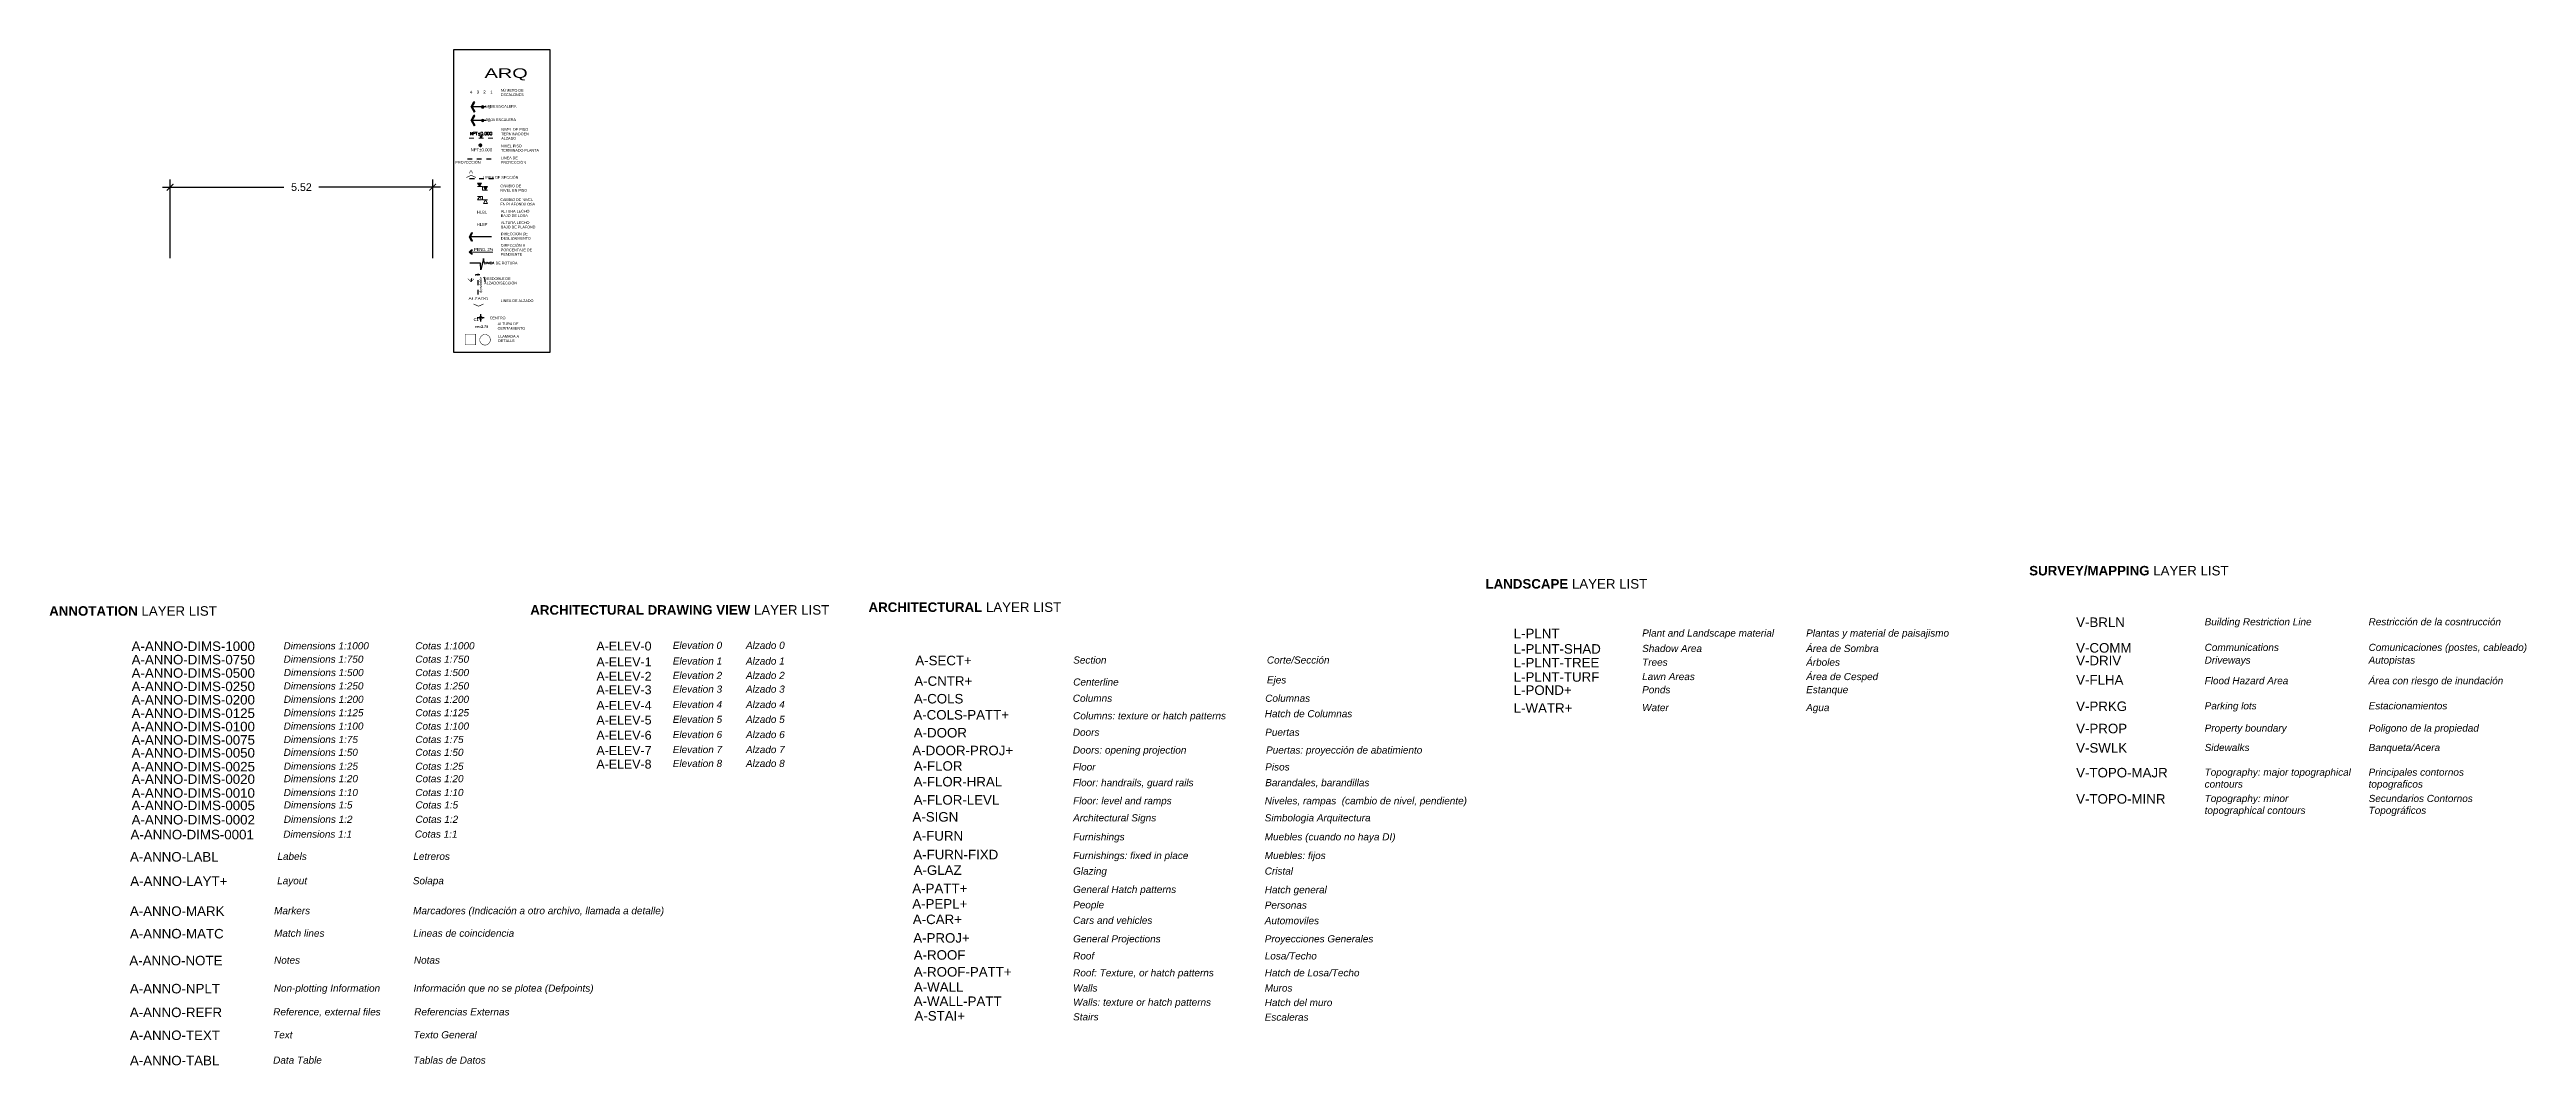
# Model space of a CAD drawing. Header units: metres. Extents: x 2618 to 2886, y 1654 to 1931.
# Drawn here: x 2834.4 to 2886.4, y 1714.7 to 1736.1 of the extents above; entities that cross this region are included whole.
import ezdxf
from ezdxf.enums import TextEntityAlignment as Align

# ---------------------------------------------------------------- set-up
doc = ezdxf.new("R2010")
doc.units = ezdxf.units.M
doc.header["$PDMODE"] = 35
for name, pattern in [('CENTER2', [28.575, 19.05, -3.175, 3.175, -3.175]), ('HIDDEN', [9.525, 6.35, -3.175]), ('HIDDEN2', [4.7625, 3.175, -1.5875])]:
    doc.linetypes.add(name, pattern=pattern)
for name, color, linetype in [('A-ANNO-DIMS-0001', 2, 'Continuous'), ('A-ANNO-DIMS-0002', 2, 'Continuous'), ('A-ANNO-DIMS-0005', 2, 'Continuous'), ('A-ANNO-DIMS-0010', 2, 'Continuous'), ('A-ANNO-DIMS-0020', 2, 'Continuous'), ('A-ANNO-DIMS-0025', 2, 'Continuous'), ('A-ANNO-DIMS-0050', 2, 'Continuous'), ('A-ANNO-DIMS-0075', 2, 'Continuous'), ('A-ANNO-DIMS-0100', 2, 'Continuous'), ('A-ANNO-DIMS-0125', 2, 'Continuous'), ('A-ANNO-DIMS-0200', 2, 'Continuous'), ('A-ANNO-DIMS-0250', 2, 'Continuous'), ('A-ANNO-DIMS-0500', 2, 'Continuous'), ('A-ANNO-DIMS-0750', 2, 'Continuous'), ('A-ANNO-DIMS-1000', 2, 'Continuous'), ('A-ANNO-LABL', 3, 'Continuous'), ('A-ANNO-LAYT+', 3, 'Continuous'), ('A-ANNO-MARK', 30, 'HIDDEN'), ('A-ANNO-MATC', 8, 'HIDDEN'), ('A-ANNO-REFR', 9, 'Continuous'), ('A-ANNO-TABL', 3, 'Continuous'), ('A-ANNO-TEXT', 3, 'Continuous'), ('A-CAR+', 8, 'Continuous'), ('A-CNTR+', 1, 'HIDDEN'), ('A-COLS', 6, 'Continuous'), ('A-COLS-PATT+', 8, 'Continuous'), ('A-DOOR', 1, 'Continuous'), ('A-DOOR-PROJ+', 1, 'HIDDEN'), ('A-ELEV0', 7, 'Continuous'), ('A-ELEV1', 6, 'Continuous'), ('A-ELEV2', 4, 'Continuous'), ('A-ELEV3', 2, 'Continuous'), ('A-ELEV4', 3, 'Continuous'), ('A-ELEV5', 5, 'Continuous'), ('A-ELEV6', 1, 'Continuous'), ('A-ELEV7', 8, 'Continuous'), ('A-ELEV8', 9, 'Continuous'), ('A-FLOR-HRAL', 1, 'Continuous'), ('A-FURN', 1, 'Continuous'), ('A-FURN-FIXD', 8, 'Continuous'), ('A-GLAZ', 150, 'Continuous'), ('A-PATT+', 8, 'Continuous'), ('A-PEPL+', 8, 'Continuous'), ('A-PROJ+', 1, 'HIDDEN'), ('A-ROOF', 6, 'Continuous'), ('A-ROOF-PATT+', 8, 'Continuous'), ('A-SECT+', 3, 'Continuous'), ('A-SIGN', 3, 'Continuous'), ('A-STAI', 5, 'Continuous'), ('A-WALL', 6, 'Continuous'), ('A-WALL-PATT', 8, 'Continuous'), ('L-PLNT', 66, 'Continuous'), ('L-PLNT-SHAD', 68, 'Continuous'), ('L-PLNT-TREE', 66, 'Continuous'), ('L-PLNT-TURF', 66, 'Continuous'), ('L-POND+', 134, 'Continuous'), ('V-BRLN', 1, 'Continuous'), ('V-COMM', 8, 'Continuous'), ('V-DRIV', 8, 'Continuous'), ('V-FLHA', 1, 'Continuous'), ('V-PRKG', 8, 'Continuous'), ('V-PROP', 219, 'Continuous'), ('V-SWLK', 5, 'Continuous'), ('V-TOPO-MAJR', 30, 'Continuous'), ('V-TOPO-MINR', 251, 'Continuous')]:
    doc.layers.add(name, color=color, linetype=linetype)
for name, color, linetype, lineweight in [('A-ANNO-NOTE', 3, 'Continuous', 0), ('A-FLOR', 192, 'Continuous', 13), ('A-FLOR-LEVL', 51, 'Continuous', 9)]:
    doc.layers.add(name, color=color, linetype=linetype, lineweight=lineweight)
doc.layers.add('A-ANNO-NPLT', color=7, linetype='Continuous', lineweight=0, plot=False)
doc.layers.add('L-WATR+', color=7, linetype='Continuous', true_color=0xadd7d7)
doc.styles.add('ACABADOS', font='arial.ttf')
doc.styles.add('Arial', font='arial.ttf', dxfattribs={"height": 0.24})
doc.styles.add('BOLD', font='bold.shx', dxfattribs={"width": 1.5})
doc.styles.add('R', font='romans.shx')
doc.styles.add('RomanS', font='romans.shx')
doc.styles.add('SANSERIF', font='sanss___.ttf', dxfattribs={"width": 1.5, "height": 0.1})
doc.dimstyles.new('100', dxfattribs={"dimtxt": 0.16, "dimasz": 0.14, "dimexe": 0.16, "dimexo": 0.01, "dimgap": 0.16, "dimtad": 0, "dimtih": 1, "dimtoh": 1, "dimzin": 1, "dimdsep": 46, "dimtxsty": 'ACABADOS', "dimblk": 'ARCHTICK', "dimcen": 0.16, "dimdle": 0.16, "dimclrd": 1, "dimclre": 8, "dimclrt": 2, "dimadec": 1, "dimazin": 0, "dimtp": 1.2, "dimtm": 0.6, "dimtfac": 1, "dimtix": 1, "dimtmove": 2, "dimatfit": 3, "dimldrblk": 'ARCHTICK', "dimfxl": 1, "dimtolj": 1, "dimtzin": 1, "dimarcsym": 0})

msp = doc.modelspace()

# ---------------------------------------------------------------- texts
at = {"attachment_point": 2, "style": 'SANSERIF'}
for s, insert, char_height, width in [('ARQ', (2843.963, 1735.673), 0.2, 0.92525), ('{\\fSansSerif|b1|i0|c2|p2;\\W1;SURVEY/MAPPING\\fSansSerif|b0|i0|c2|p2; LAYER LIST}', (2878.077, 1725.217), 0.2, 4.11335), ('{\\fSansSerif|b1|i0|c2|p2;\\W1;LANDSCAPE\\fSansSerif|b0|i0|c2|p2; LAYER LIST}', (2866.252, 1724.94), 0.2, 4.11335), ('{\\fSansSerif|b1|i0|c2|p2;\\W1;ANNOTATION\\fSansSerif|b0|i0|c2|p2; LAYER LIST}', (2836.119, 1724.37), 0.2, 5.25423), ('{\\fSansSerif|b1|i0|c2|p2;\\W1;ARCHITECTURAL DRAWING VIEW\\fSansSerif|b0|i0|c2|p2; LAYER LIST}', (2847.613, 1724.392), 0.2, 7.133), ('{\\fSansSerif|b1|i0|c2|p2;\\W1;ARCHITECTURAL\\fSansSerif|b0|i0|c2|p2; LAYER LIST}', (2853.607, 1724.45), 0.2, 4.11335), ('\\pxql;{\\fArial|b0|i1|c0|p34;\\W1;Building Restriction Line}', (2880.866, 1724.118), 0.15, 2.39229), ('\\pxql;{\\fArial|b0|i1|c0|p34;\\W1;Restricción de la cosntrucción}', (2884.705, 1724.118), 0.15, 3.17768), ('{\\fArial|b0|i1|c0|p34;\\W1;Dimensions 1:1000}', (2840.181, 1723.613), 0.15, 2.59967), ('{\\fArial|b0|i1|c0|p34;\\W1;Cotas 1:1000}', (2842.676, 1723.613), 0.15, 1.26632), ('{\\fArial|b0|i1|c0|p34;\\W1;Elevation 0}', (2847.985, 1723.623), 0.15, 1.20552), ('{\\fArial|b0|i1|c0|p34;\\W1;Alzado 0}', (2849.412, 1723.623), 0.15, 1.02189), ('\\pxql;{\\fArial|b0|i1|c0|p34;\\W1;Shadow Area}', (2869.041, 1723.558), 0.15, 2.39229), ('\\pxql;{\\fArial|b0|i1|c0|p34;\\W1;Plant and Landscape material}', (2869.44, 1723.881), 0.15, 3.18864), ('\\pxql;{\\fArial|b0|i1|c0|p34;\\W1;Área de Sombra}', (2872.518, 1723.558), 0.15, 2.45141), ('\\pxql;{\\fArial|b0|i1|c0|p34;\\W1;Plantas y material de paisajismo}', (2873.312, 1723.881), 0.15, 4.03919), ('\\pxql;{\\fArial|b0|i1|c0|p34;\\W1;Communications}', (2880.866, 1723.58), 0.15, 2.39229), ('\\pxql;{\\fArial|b0|i1|c0|p34;\\W1;Comunicaciones (postes, cableado)}', (2884.818, 1723.58), 0.15, 3.40295), ('{\\fArial|b0|i1|c0|p34;\\W1;Dimensions 1:750}', (2840.124, 1723.332), 0.15, 2.59967), ('{\\fArial|b0|i1|c0|p34;\\W1;Dimensions 1:500}', (2840.128, 1723.051), 0.15, 2.59967), ('{\\fArial|b0|i1|c0|p34;\\W1;Cotas 1:500}', (2842.618, 1723.051), 0.15, 1.16383), ('{\\fArial|b0|i1|c0|p34;\\W1;Cotas 1:750}', (2842.619, 1723.332), 0.15, 1.20382), ('{\\fArial|b0|i1|c0|p34;\\W1;Elevation 1}', (2847.985, 1723.293), 0.15, 1.20552), ('{\\fArial|b0|i1|c0|p34;\\W1;Alzado 1}', (2849.412, 1723.293), 0.15, 1.02189), ('\\pxql;{\\fArial|b0|i1|c0|p34;\\W1;Section}', (2857.081, 1723.314), 0.15, 2.39229), ('\\pxql;{\\fArial|b0|i1|c0|p34;\\W1;Corte/Sección}', (2861.182, 1723.314), 0.15, 2.45141), ('\\pxql;{\\fArial|b0|i1|c0|p34;\\W1;Trees}', (2869.041, 1723.268), 0.15, 2.39229), ('\\pxql;{\\fArial|b0|i1|c0|p34;\\W1;Árboles}', (2872.518, 1723.268), 0.15, 2.45141), ('\\pxql;{\\fArial|b0|i1|c0|p34;\\W1;Driveways}', (2880.866, 1723.313), 0.15, 2.39229), ('\\pxql;{\\fArial|b0|i1|c0|p34;\\W1;Autopistas}', (2884.342, 1723.313), 0.15, 2.45141), ('{\\fArial|b0|i1|c0|p34;\\W1;Dimensions 1:250}', (2840.125, 1722.77), 0.15, 2.59967), ('{\\fArial|b0|i1|c0|p34;\\W1;Dimensions 1:200}', (2840.127, 1722.488), 0.15, 2.59967), ('{\\fArial|b0|i1|c0|p34;\\W1;Cotas 1:250}', (2842.619, 1722.77), 0.15, 1.17716), ('{\\fArial|b0|i1|c0|p34;\\W1;Elevation 2}', (2847.985, 1722.991), 0.15, 1.20552), ('{\\fArial|b0|i1|c0|p34;\\W1;Elevation 3}', (2847.985, 1722.703), 0.15, 1.20552), ('{\\fArial|b0|i1|c0|p34;\\W1;Alzado 2}', (2849.412, 1722.991), 0.15, 1.02189), ('{\\fArial|b0|i1|c0|p34;\\W1;Alzado 3}', (2849.412, 1722.703), 0.15, 1.02189), ('\\pxql;{\\fArial|b0|i1|c0|p34;\\W1;Columns}', (2857.496, 1722.511), 0.15, 3.23987), ('\\pxql;{\\fArial|b0|i1|c0|p34;\\W1;Centerline}', (2856.524, 1722.852), 0.15, 1.27927), ('\\pxql;{\\fArial|b0|i1|c0|p34;\\W1;Columnas}', (2861.503, 1722.511), 0.15, 3.16412), ('\\pxql;{\\fArial|b0|i1|c0|p34;\\W1;Ejes}', (2860.952, 1722.896), 0.15, 1.99262), ('\\pxql;{\\fArial|b0|i1|c0|p34;\\W1;Lawn Areas}', (2869.041, 1722.967), 0.15, 2.39229), ('\\pxql;{\\fArial|b0|i1|c0|p34;\\W1;Ponds}', (2869.041, 1722.691), 0.15, 2.39229), ('\\pxql;{\\fArial|b0|i1|c0|p34;\\W1;Área de Cesped}', (2872.518, 1722.967), 0.15, 2.45141), ('\\pxql;{\\fArial|b0|i1|c0|p34;\\W1;Estanque}', (2872.518, 1722.691), 0.15, 2.45141), ('\\pxql;{\\fArial|b0|i1|c0|p34;\\W1;Flood Hazard Area}', (2880.866, 1722.88), 0.15, 2.39229), ('\\pxql;{\\fArial|b0|i1|c0|p34;\\W1;Área con riesgo de inundación}', (2884.818, 1722.88), 0.15, 3.40295), ('{\\fArial|b0|i1|c0|p34;\\W1;Dimensions 1:125}', (2840.126, 1722.207), 0.15, 2.59967), ('{\\fArial|b0|i1|c0|p34;\\W1;Cotas 1:200}', (2842.618, 1722.488), 0.15, 1.19049), ('{\\fArial|b0|i1|c0|p34;\\W1;Cotas 1:125}', (2842.618, 1722.207), 0.15, 1.17716), ('{\\fArial|b0|i1|c0|p34;\\W1;Elevation 4}', (2847.985, 1722.379), 0.15, 1.20552), ('{\\fArial|b0|i1|c0|p34;\\W1;Elevation 5}', (2847.985, 1722.068), 0.15, 1.20552), ('{\\fArial|b0|i1|c0|p34;\\W1;Alzado 4}', (2849.412, 1722.379), 0.15, 1.02189), ('{\\fArial|b0|i1|c0|p34;\\W1;Alzado 5}', (2849.412, 1722.068), 0.15, 1.02189), ('\\pxql;{\\fArial|b0|i1|c0|p34;\\W1;Columns: texture or hatch patterns}', (2858.07, 1722.143), 0.15, 4.37498), ('\\pxql;{\\fArial|b0|i1|c0|p34;\\W1;Hatch de Columnas}', (2862.228, 1722.187), 0.15, 4.63391), ('\\pxql;{\\fArial|b0|i1|c0|p34;\\W1;Water}', (2869.041, 1722.315), 0.15, 2.39229), ('\\pxql;{\\fArial|b0|i1|c0|p34;\\W1;Agua}', (2872.518, 1722.315), 0.15, 2.45141), ('\\pxql;{\\fArial|b0|i1|c0|p34;\\W1;Parking lots}', (2881.22, 1722.352), 0.15, 3.10101), ('\\pxql;{\\fArial|b0|i1|c0|p34;\\W1;Estacionamientos}', (2884.587, 1722.352), 0.15, 2.94027), ('{\\fArial|b0|i1|c0|p34;\\W1;Dimensions 1:100}', (2840.125, 1721.926), 0.15, 2.59967), ('{\\fArial|b0|i1|c0|p34;\\W1;Dimensions 1:75}', (2840.068, 1721.645), 0.15, 2.59967), ('{\\fArial|b0|i1|c0|p34;\\W1;Cotas 1:100}', (2842.618, 1721.926), 0.15, 1.17716), ('{\\fArial|b0|i1|c0|p34;\\W1;Cotas 1:75}', (2842.561, 1721.645), 0.15, 1.07051), ('{\\fArial|b0|i1|c0|p34;\\W1;Elevation 6}', (2847.985, 1721.748), 0.15, 1.20552), ('{\\fArial|b0|i1|c0|p34;\\W1;Alzado 6}', (2849.412, 1721.748), 0.15, 1.02189), ('\\pxql;{\\fArial|b0|i1|c0|p34;\\W1;Doors}', (2857.496, 1721.796), 0.15, 3.23987), ('\\pxql;{\\fArial|b0|i1|c0|p34;\\W1;Puertas}', (2861.503, 1721.796), 0.15, 3.16412), ('\\pxql;{\\fArial|b0|i1|c0|p34;\\W1;Property boundary}', (2880.866, 1721.884), 0.15, 2.39229), ('\\pxql;{\\fArial|b0|i1|c0|p34;\\W1;Sidewalks}', (2881.22, 1721.476), 0.15, 3.10101), ('\\pxql;{\\fArial|b0|i1|c0|p34;\\W1;Poligono de la propiedad}', (2884.745, 1721.884), 0.15, 3.2565), ('\\pxql;{\\fArial|b0|i1|c0|p34;\\W1;Banqueta/Acera}', (2884.587, 1721.476), 0.15, 2.94027), ('{\\fArial|b0|i1|c0|p34;\\W1;Dimensions 1:50}', (2840.066, 1721.374), 0.15, 2.59967), ('{\\fArial|b0|i1|c0|p34;\\W1;Dimensions 1:25}', (2840.069, 1721.082), 0.15, 2.59967), ('{\\fArial|b0|i1|c0|p34;\\W1;Cotas 1:50}', (2842.56, 1721.374), 0.15, 1.0705), ('{\\fArial|b0|i1|c0|p34;\\W1;Cotas 1:25}', (2842.562, 1721.082), 0.15, 1.05717), ('{\\fArial|b0|i1|c0|p34;\\W1;Elevation 7}', (2847.985, 1721.433), 0.15, 1.20552), ('{\\fArial|b0|i1|c0|p34;\\W1;Elevation 8}', (2847.985, 1721.141), 0.15, 1.20552), ('{\\fArial|b0|i1|c0|p34;\\W1;Alzado 7}', (2849.412, 1721.433), 0.15, 1.02189), ('{\\fArial|b0|i1|c0|p34;\\W1;Alzado 8}', (2849.412, 1721.141), 0.15, 1.02189), ('\\pxql;{\\fArial|b0|i1|c0|p34;\\W1;Doors: opening projection}', (2857.496, 1721.423), 0.15, 3.23987), ('\\pxql;{\\fArial|b0|i1|c0|p34;\\W1;Floor}', (2857.496, 1721.068), 0.15, 3.23987), ('\\pxql;{\\fArial|b0|i1|c0|p34;\\W1;Pisos}', (2861.503, 1721.068), 0.15, 3.16412), ('\\pxql;{\\fArial|b0|i1|c0|p34;\\W1;Puertas: proyección de abatimiento}', (2861.675, 1721.423), 0.15, 3.47289), ('\\pxql;{\\fArial|b0|i1|c0|p34;\\W1;Topography: major topographical contours}', (2881.225, 1720.957), 0.15, 3.11134), ('\\pxql;{\\fArial|b0|i1|c0|p34;\\W1;Principales contornos topograficos}', (2884.342, 1720.957), 0.15, 2.45141), ('{\\fArial|b0|i1|c0|p34;\\W1;Dimensions 1:10}', (2840.067, 1720.53), 0.15, 2.59967), ('{\\fArial|b0|i1|c0|p34;\\W1;Dimensions 1:20}', (2840.068, 1720.821), 0.15, 2.59967), ('{\\fArial|b0|i1|c0|p34;\\W1;Cotas 1:10}', (2842.56, 1720.53), 0.15, 1.04384), ('{\\fArial|b0|i1|c0|p34;\\W1;Cotas 1:20}', (2842.561, 1720.821), 0.15, 1.05717), ('\\pxql;{\\fArial|b0|i1|c0|p34;\\W1;Floor: handrails, guard rails}', (2857.496, 1720.737), 0.15, 3.23987), ('\\pxql;{\\fArial|b0|i1|c0|p34;\\W1;Barandales, barandillas}', (2861.503, 1720.737), 0.15, 3.16412), ('\\pxql;{\\fArial|b0|i1|c0|p34;\\W1;Topography: minor topographical contours}', (2881.183, 1720.405), 0.15, 3.02582), ('\\pxql;{\\fArial|b0|i1|c0|p34;\\W1;Secundarios Contornos Topográficos}', (2884.745, 1720.405), 0.15, 3.2565), ('{\\fArial|b0|i1|c0|p34;\\W1;Dimensions 1:5}', (2840.011, 1720.269), 0.15, 2.59967), ('{\\fArial|b0|i1|c0|p34;\\W1;Dimensions 1:2}', (2840.011, 1719.967), 0.15, 2.59967), ('{\\fArial|b0|i1|c0|p34;\\W1;Cotas 1:5}', (2842.506, 1720.269), 0.15, 0.93719), ('{\\fArial|b0|i1|c0|p34;\\W1;Cotas 1:2}', (2842.506, 1719.967), 0.15, 0.93719), ('\\pxql;{\\fArial|b0|i1|c0|p34;\\W1;Architectural Signs}', (2858.07, 1719.998), 0.15, 4.37498), ('\\pxql;{\\fArial|b0|i1|c0|p34;\\W1;Floor: level and ramps}', (2858.07, 1720.356), 0.15, 4.37498), ('\\pxql;{\\fArial|b0|i1|c0|p34;\\W1;Niveles, rampas  (cambio de nivel, pendiente)}', (2862.228, 1720.356), 0.15, 4.63391), ('\\pxql;{\\fArial|b0|i1|c0|p34;\\W1;Simbologia Arquitectura}', (2862.228, 1719.998), 0.15, 4.63391), ('{\\fArial|b0|i1|c0|p34;\\W1;Dimensions 1:1}', (2840.001, 1719.656), 0.15, 2.59967), ('{\\fArial|b0|i1|c0|p34;\\W1;Cotas 1:1}', (2842.492, 1719.656), 0.15, 0.93719), ('\\pxql;{\\fArial|b0|i1|c0|p34;\\W1;Furnishings}', (2858.07, 1719.599), 0.15, 4.37498), ('\\pxql;{\\fArial|b0|i1|c0|p34;\\W1;Muebles (cuando no haya DI)}', (2862.228, 1719.599), 0.15, 4.63391), ('{\\fArial|b0|i1|c0|p34;\\W1;Labels}', (2839.464, 1719.188), 0.15, 0.86939), ('{\\fArial|b0|i1|c0|p34;\\W1;Letreros}', (2842.397, 1719.188), 0.15, 0.87886), ('\\pxql;{\\fArial|b0|i1|c0|p34;\\W1;Furnishings: fixed in place}', (2858.07, 1719.206), 0.15, 4.37498), ('\\pxql;{\\fArial|b0|i1|c0|p34;\\W1;Glazing}', (2858.07, 1718.879), 0.15, 4.37498), ('\\pxql;{\\fArial|b0|i1|c0|p34;\\W1;Muebles: fijos}', (2862.228, 1719.206), 0.15, 4.63391), ('\\pxql;{\\fArial|b0|i1|c0|p34;\\W1;Cristal}', (2862.228, 1718.879), 0.15, 4.63391), ('{\\fArial|b0|i1|c0|p34;\\W1;Layout}', (2839.464, 1718.676), 0.15, 0.86939), ('{\\fArial|b0|i1|c0|p34;\\W1;Solapa}', (2842.328, 1718.676), 0.15, 0.87886), ('\\pxql;{\\fArial|b0|i1|c0|p34;\\W1;General Hatch patterns}', (2858.07, 1718.493), 0.15, 4.37498), ('\\pxql;{\\fArial|b0|i1|c0|p34;\\W1;Hatch general}', (2862.228, 1718.486), 0.15, 4.63391), ('{\\fArial|b0|i1|c0|p34;\\W1;Markers}', (2839.464, 1718.047), 0.15, 0.86939), ('{\\fArial|b0|i1|c0|p34;\\W1;Marcadores (Indicación a otro archivo, llamada a detalle)}', (2844.646, 1718.047), 0.15, 5.29259), ('\\pxql;{\\fArial|b0|i1|c0|p34;\\W1;People}', (2858.07, 1718.17), 0.15, 4.37498), ('\\pxql;{\\fArial|b0|i1|c0|p34;\\W1;Cars and vehicles}', (2858.07, 1717.844), 0.15, 4.37498), ('\\pxql;{\\fArial|b0|i1|c0|p34;\\W1;Automoviles}', (2862.228, 1717.837), 0.15, 4.63391), ('\\pxql;{\\fArial|b0|i1|c0|p34;\\W1;Personas}', (2862.228, 1718.163), 0.15, 4.63391), ('{\\fArial|b0|i1|c0|p34;\\W1;Match lines}', (2839.614, 1717.573), 0.15, 1.07275), ('{\\fArial|b0|i1|c0|p34;\\W1;Lineas de coincidencia}', (2843.072, 1717.573), 0.15, 2.23507), ('\\pxql;{\\fArial|b0|i1|c0|p34;\\W1;General Projections}', (2858.07, 1717.455), 0.15, 4.37498), ('\\pxql;{\\fArial|b0|i1|c0|p34;\\W1;Proyecciones Generales}', (2862.228, 1717.455), 0.15, 4.63391), ('{\\fArial|b0|i1|c0|p34;\\W1;Notes}', (2839.358, 1717.007), 0.15, 0.58978), ('{\\fArial|b0|i1|c0|p34;\\W1;Notas}', (2842.298, 1717.007), 0.15, 0.5556), ('\\pxql;{\\fArial|b0|i1|c0|p34;\\W1;Roof}', (2858.07, 1717.096), 0.15, 4.37498), ('\\pxql;{\\fArial|b0|i1|c0|p34;\\W1;Losa/Techo}', (2862.228, 1717.096), 0.15, 4.63391), ('{\\fArial|b0|i1|c0|p34;\\W1;Non-plotting Information}', (2840.196, 1716.418), 0.15, 2.40347), ('{\\fArial|b0|i1|c0|p34;\\W1;Información que no se plotea (Defpoints)}', (2843.909, 1716.418), 0.15, 4.3711), ('\\pxql;{\\fArial|b0|i1|c0|p34;\\W1;Roof: Texture, or hatch patterns}', (2858.07, 1716.741), 0.15, 4.37498), ('\\pxql;{\\fArial|b0|i1|c0|p34;\\W1;Walls}', (2858.07, 1716.422), 0.15, 4.37498), ('\\pxql;{\\fArial|b0|i1|c0|p34;\\W1;Hatch de Losa/Techo}', (2862.228, 1716.741), 0.15, 4.63391), ('\\pxql;{\\fArial|b0|i1|c0|p34;\\W1;Muros}', (2862.228, 1716.422), 0.15, 4.63391), ('{\\fArial|b0|i1|c0|p34;\\W1;Reference, external files}', (2840.196, 1715.92), 0.15, 2.40347), ('\\pxql;{\\fArial|b0|i1|c0|p34;\\W1;Referencias Externas}', (2843.414, 1715.92), 0.15, 2.76626), ('\\pxql;{\\fArial|b0|i1|c0|p34;\\W1;Stairs}', (2858.07, 1715.816), 0.15, 4.37498), ('\\pxql;{\\fArial|b0|i1|c0|p34;\\W1;Walls: texture or hatch patterns}', (2858.07, 1716.123), 0.15, 4.37498), ('\\pxql;{\\fArial|b0|i1|c0|p34;\\W1;Hatch del muro}', (2862.228, 1716.116), 0.15, 4.63391), ('\\pxql;{\\fArial|b0|i1|c0|p34;\\W1;Escaleras}', (2862.228, 1715.809), 0.15, 4.63391), ('{\\fArial|b0|i1|c0|p34;\\W1;Text}', (2839.268, 1715.438), 0.15, 0.58978), ('{\\fArial|b0|i1|c0|p34;\\W1;Texto General}', (2842.681, 1715.438), 0.15, 1.41523), ('{\\fArial|b0|i1|c0|p34;\\W1;Data Table}', (2839.577, 1714.906), 0.15, 1.0246), ('{\\fArial|b0|i1|c0|p34;\\W1;Tablas de Datos}', (2842.772, 1714.906), 0.15, 1.60512)]:
    msp.add_mtext(s, dxfattribs=dict(at, insert=insert, char_height=char_height, width=width))
at = {"linetype": 'ByBlock', "char_height": 0.056, "attachment_point": 5, "style": 'Arial'}
for s, insert, width in [('\\pxql;NÚMERO DE ESCALONES', (2844.201, 1735.166), 0.69833), ('\\pxql;NIVEL PISO TERMINADO PLANTA', (2844.257, 1733.996), 0.80093), ('\\pxql;NIVEL DE PISO TERMINADOEN ALZADO', (2844.228, 1734.295), 0.735), ('\\pxql;LINEA DE PROYECCIÓN', (2844.051, 1733.744), 0.39677), ('\\pxql;CAMBIO DE NIVEL EN PISO', (2844.134, 1733.156), 0.58598), ('\\pxql;CAMBIO DE NIVEL EN PLAFOND/LOSA', (2844.241, 1732.866), 0.80128), ('\\pxql;ALTURA LECHO BAJO DE LOSA', (2844.23, 1732.625), 0.75566), ('\\pxql;ALTURA LECHO BAJO DE PLAFOND', (2844.237, 1732.385), 0.76868), ('\\pxql;DIRECCIÓN DE DESLIZAMIENTO', (2844.165, 1732.148), 0.62566), ('\\pxql;DIRECCIÓN Y PORCENTAJE DE PENDIENTE', (2844.181, 1731.858), 0.65826), ('\\pxql;ALTURA DE CERRAMIENTO', (2844.099, 1730.258), 0.63065), ('\\pxql;LINEA DE ALZADO', (2844.194, 1730.789), 0.69716), ('\\pxql;LLAMADA A DETALLE', (2844.139, 1729.995), 0.68723)]:
    msp.add_mtext(s, dxfattribs=dict(at, insert=insert, width=width))
for s, insert in [('\\pxql;SUBE ESCALERA', (2843.852, 1734.877)), ('\\pxql;BAJA ESCALERA', (2843.852, 1734.593)), ('\\pxql;LINEA DE SECCIÓN', (2843.852, 1733.38)), ('\\pxql;LINEA DE ROTURA', (2843.847, 1731.581)), ('\\pxql;DESDOBLE DE ^JALZADO/SECCIÓN', (2843.847, 1731.207)), ('\\pxql;CENTRO', (2843.784, 1730.428))]:
    msp.add_mtext(s, dxfattribs=dict(at, insert=insert))
at = {"layer": 'A-ANNO-DIMS-0001', "insert": (2837.363, 1719.671), "char_height": 0.2, "width": 2.57616, "attachment_point": 2, "style": 'SANSERIF'}
msp.add_mtext('{\\fArial|b0|i0|c0|p34;\\W1;A\\fSansSerif|b0|i0|c2|p2;-ANNO-DIMS-0001}', dxfattribs=at)
at = {"layer": 'A-ANNO-DIMS-0002', "insert": (2837.386, 1719.983), "char_height": 0.2, "width": 2.57616, "attachment_point": 2, "style": 'SANSERIF'}
msp.add_mtext('{\\fArial|b0|i0|c0|p34;\\W1;A\\fSansSerif|b0|i0|c2|p2;-ANNO-DIMS-0002}', dxfattribs=at)
at = {"layer": 'A-ANNO-DIMS-0005', "insert": (2837.386, 1720.284), "char_height": 0.2, "width": 2.57616, "attachment_point": 2, "style": 'SANSERIF'}
msp.add_mtext('{\\fArial|b0|i0|c0|p34;\\W1;A\\fSansSerif|b0|i0|c2|p2;-ANNO-DIMS-0005}', dxfattribs=at)
at = {"layer": 'A-ANNO-DIMS-0010', "insert": (2837.386, 1720.545), "char_height": 0.2, "width": 2.57616, "attachment_point": 2, "style": 'SANSERIF'}
msp.add_mtext('{\\fArial|b0|i0|c0|p34;\\W1;A\\fSansSerif|b0|i0|c2|p2;-ANNO-DIMS-0010}', dxfattribs=at)
at = {"layer": 'A-ANNO-DIMS-0020', "insert": (2837.386, 1720.836), "char_height": 0.2, "width": 2.57616, "attachment_point": 2, "style": 'SANSERIF'}
msp.add_mtext('{\\fArial|b0|i0|c0|p34;\\W1;A\\fSansSerif|b0|i0|c2|p2;-ANNO-DIMS-0020}', dxfattribs=at)
at = {"layer": 'A-ANNO-DIMS-0025', "insert": (2837.386, 1721.098), "char_height": 0.2, "width": 2.57616, "attachment_point": 2, "style": 'SANSERIF'}
msp.add_mtext('{\\fArial|b0|i0|c0|p34;\\W1;A\\fSansSerif|b0|i0|c2|p2;-ANNO-DIMS-0025}', dxfattribs=at)
at = {"layer": 'A-ANNO-DIMS-0050', "insert": (2837.386, 1721.389), "char_height": 0.2, "width": 2.57616, "attachment_point": 2, "style": 'SANSERIF'}
msp.add_mtext('{\\fArial|b0|i0|c0|p34;\\W1;A\\fSansSerif|b0|i0|c2|p2;-ANNO-DIMS-0050}', dxfattribs=at)
at = {"layer": 'A-ANNO-DIMS-0075', "insert": (2837.386, 1721.66), "char_height": 0.2, "width": 2.57616, "attachment_point": 2, "style": 'SANSERIF'}
msp.add_mtext('{\\fArial|b0|i0|c0|p34;\\W1;A\\fSansSerif|b0|i0|c2|p2;-ANNO-DIMS-0075}', dxfattribs=at)
at = {"layer": 'A-ANNO-DIMS-0100', "insert": (2837.386, 1721.941), "char_height": 0.2, "width": 2.57616, "attachment_point": 2, "style": 'SANSERIF'}
msp.add_mtext('{\\fArial|b0|i0|c0|p34;\\W1;A\\fSansSerif|b0|i0|c2|p2;-ANNO-DIMS-0100}', dxfattribs=at)
at = {"layer": 'A-ANNO-DIMS-0125', "insert": (2837.386, 1722.222), "char_height": 0.2, "width": 2.57616, "attachment_point": 2, "style": 'SANSERIF'}
msp.add_mtext('{\\fArial|b0|i0|c0|p34;\\W1;A\\fSansSerif|b0|i0|c2|p2;-ANNO-DIMS-0125}', dxfattribs=at)
at = {"layer": 'A-ANNO-DIMS-0200', "insert": (2837.386, 1722.504), "char_height": 0.2, "width": 2.57616, "attachment_point": 2, "style": 'SANSERIF'}
msp.add_mtext('{\\fArial|b0|i0|c0|p34;\\W1;A\\fSansSerif|b0|i0|c2|p2;-ANNO-DIMS-0200}', dxfattribs=at)
at = {"layer": 'A-ANNO-DIMS-0250', "insert": (2837.386, 1722.785), "char_height": 0.2, "width": 2.57616, "attachment_point": 2, "style": 'SANSERIF'}
msp.add_mtext('{\\fArial|b0|i0|c0|p34;\\W1;A\\fSansSerif|b0|i0|c2|p2;-ANNO-DIMS-0250}', dxfattribs=at)
at = {"layer": 'A-ANNO-DIMS-0500', "insert": (2837.386, 1723.066), "char_height": 0.2, "width": 2.57616, "attachment_point": 2, "style": 'SANSERIF'}
msp.add_mtext('{\\fArial|b0|i0|c0|p34;\\W1;A\\fSansSerif|b0|i0|c2|p2;-ANNO-DIMS-0500}', dxfattribs=at)
at = {"layer": 'A-ANNO-DIMS-0750', "insert": (2837.386, 1723.347), "char_height": 0.2, "width": 2.57616, "attachment_point": 2, "style": 'SANSERIF'}
msp.add_mtext('{\\fArial|b0|i0|c0|p34;\\W1;A\\fSansSerif|b0|i0|c2|p2;-ANNO-DIMS-0750}', dxfattribs=at)
at = {"layer": 'A-ANNO-DIMS-1000', "insert": (2837.386, 1723.629), "char_height": 0.2, "width": 2.57616, "attachment_point": 2, "style": 'SANSERIF'}
msp.add_mtext('{\\fArial|b0|i0|c0|p34;\\W1;A\\fSansSerif|b0|i0|c2|p2;-ANNO-DIMS-1000}', dxfattribs=at)
at = {"layer": 'A-ANNO-LABL', "insert": (2836.987, 1719.203), "char_height": 0.2, "width": 2.50936, "attachment_point": 2, "style": 'SANSERIF'}
msp.add_mtext('{\\fArial|b0|i0|c0|p34;\\W1;A\\fSansSerif|b0|i0|c2|p2;-ANNO-LABL}', dxfattribs=at)
at = {"layer": 'A-ANNO-LAYT+', "insert": (2837.082, 1718.691), "char_height": 0.2, "width": 2.50936, "attachment_point": 2, "style": 'SANSERIF'}
msp.add_mtext('{\\fArial|b0|i0|c0|p34;\\W1;A\\fSansSerif|b0|i0|c2|p2;-ANNO-LAYT+}', dxfattribs=at)
at = {"layer": 'A-ANNO-MARK', "insert": (2837.047, 1718.062), "char_height": 0.2, "width": 2.50936, "attachment_point": 2, "style": 'SANSERIF'}
msp.add_mtext('{\\fArial|b0|i0|c0|p34;\\W1;A\\fSansSerif|b0|i0|c2|p2;-ANNO-MARK}', dxfattribs=at)
at = {"layer": 'A-ANNO-MATC', "insert": (2837.04, 1717.588), "char_height": 0.2, "width": 2.50936, "attachment_point": 2, "style": 'SANSERIF'}
msp.add_mtext('{\\fArial|b0|i0|c0|p34;\\W1;A\\fSansSerif|b0|i0|c2|p2;-ANNO-MATC}', dxfattribs=at)
at = {"layer": 'A-ANNO-NOTE', "insert": (2837.021, 1717.023), "char_height": 0.2, "width": 2.50936, "attachment_point": 2, "style": 'SANSERIF'}
msp.add_mtext('{\\fArial|b0|i0|c0|p34;\\W1;A\\fSansSerif|b0|i0|c2|p2;-ANNO-NOTE}', dxfattribs=at)
at = {"layer": 'A-ANNO-NPLT', "insert": (2837, 1716.433), "char_height": 0.2, "width": 2.50936, "attachment_point": 2, "style": 'SANSERIF'}
msp.add_mtext('{\\fArial|b0|i0|c0|p34;\\W1;A\\fSansSerif|b0|i0|c2|p2;-ANNO-NPLT}', dxfattribs=at)
at = {"layer": 'A-ANNO-REFR', "insert": (2837.022, 1715.935), "char_height": 0.2, "width": 2.50936, "attachment_point": 2, "style": 'SANSERIF'}
msp.add_mtext('{\\fArial|b0|i0|c0|p34;\\W1;A\\fSansSerif|b0|i0|c2|p2;-ANNO-REFR}', dxfattribs=at)
at = {"layer": 'A-ANNO-TABL', "insert": (2836.994, 1714.922), "char_height": 0.2, "width": 2.50936, "attachment_point": 2, "style": 'SANSERIF'}
msp.add_mtext('{\\fArial|b0|i0|c0|p34;\\W1;A\\fSansSerif|b0|i0|c2|p2;-ANNO-TABL}', dxfattribs=at)
at = {"layer": 'A-ANNO-TEXT', "insert": (2837, 1715.453), "char_height": 0.2, "width": 2.50936, "attachment_point": 2, "style": 'SANSERIF'}
msp.add_mtext('{\\fArial|b0|i0|c0|p34;\\W1;A\\fSansSerif|b0|i0|c2|p2;-ANNO-TEXT}', dxfattribs=at)
at = {"layer": 'A-CAR+', "ltscale": 0.01, "insert": (2853.029, 1717.889), "char_height": 0.2, "width": 2.09726, "attachment_point": 2, "style": 'SANSERIF'}
msp.add_mtext('{\\fArial|b0|i0|c0|p34;\\W1;A-CAR+}', dxfattribs=at)
at = {"layer": 'A-CNTR+', "ltscale": 0.01, "insert": (2853.153, 1722.897), "char_height": 0.2, "width": 2.09726, "attachment_point": 2, "style": 'SANSERIF'}
msp.add_mtext('{\\fArial|b0|i0|c0|p34;\\W1;A-CNTR+}', dxfattribs=at)
at = {"layer": 'A-COLS', "ltscale": 0.01, "insert": (2853.055, 1722.526), "char_height": 0.2, "width": 1.66619, "attachment_point": 2, "style": 'SANSERIF'}
msp.add_mtext('{\\fArial|b0|i0|c0|p34;\\W1;A-COLS}', dxfattribs=at)
at = {"layer": 'A-COLS-PATT+', "ltscale": 0.01, "insert": (2853.573, 1722.188), "char_height": 0.2, "width": 2.09726, "attachment_point": 2, "style": 'SANSERIF'}
msp.add_mtext('\\pxql;{\\fArial|b0|i0|c0|p34;\\W1;A-COLS-PATT+}', dxfattribs=at)
at = {"layer": 'A-DOOR', "ltscale": 0.01, "insert": (2853.091, 1721.811), "char_height": 0.2, "width": 1.66619, "attachment_point": 2, "style": 'SANSERIF'}
msp.add_mtext('{\\fArial|b0|i0|c0|p34;\\W1;A-DOOR}', dxfattribs=at)
at = {"layer": 'A-DOOR-PROJ+', "ltscale": 0.01, "insert": (2853.563, 1721.438), "char_height": 0.2, "width": 2.12801, "attachment_point": 2, "style": 'SANSERIF'}
msp.add_mtext('{\\fArial|b0|i0|c0|p34;\\W1;A-DOOR-PROJ+}', dxfattribs=at)
at = {"layer": 'A-ELEV0', "insert": (2845.861, 1723.626), "char_height": 0.1866, "width": 1.88287, "attachment_point": 1, "style": 'Arial'}
msp.add_mtext('A-ELEV-0', dxfattribs=at)
at = {"layer": 'A-ELEV1', "insert": (2845.861, 1723.293), "char_height": 0.18663, "width": 1.88287, "attachment_point": 1, "style": 'Arial'}
msp.add_mtext('{\\fArial|b0|i0|c238|p34;A-ELEV}-1', dxfattribs=at)
at = {"layer": 'A-ELEV2', "insert": (2845.861, 1722.991), "char_height": 0.18663, "width": 1.88287, "attachment_point": 1, "style": 'Arial'}
msp.add_mtext('{\\fArial|b0|i0|c238|p34;A-ELEV}-2', dxfattribs=at)
at = {"layer": 'A-ELEV3', "insert": (2845.861, 1722.706), "char_height": 0.18663, "width": 1.88287, "attachment_point": 1, "style": 'Arial'}
msp.add_mtext('{\\fArial|b0|i0|c238|p34;A-ELEV}-3', dxfattribs=at)
at = {"layer": 'A-ELEV4', "insert": (2845.861, 1722.379), "char_height": 0.18663, "width": 1.88287, "attachment_point": 1, "style": 'Arial'}
msp.add_mtext('{\\fArial|b0|i0|c238|p34;A-ELEV}-4', dxfattribs=at)
at = {"layer": 'A-ELEV5', "insert": (2845.861, 1722.07), "char_height": 0.18663, "width": 1.88287, "attachment_point": 1, "style": 'Arial'}
msp.add_mtext('{\\fArial|b0|i0|c238|p34;A-ELEV}-5', dxfattribs=at)
at = {"layer": 'A-ELEV6', "insert": (2845.861, 1721.751), "char_height": 0.18663, "width": 1.88287, "attachment_point": 1, "style": 'Arial'}
msp.add_mtext('{\\fArial|b0|i0|c238|p34;A-ELEV}-6', dxfattribs=at)
at = {"layer": 'A-ELEV7', "insert": (2845.861, 1721.432), "char_height": 0.18663, "width": 1.88287, "attachment_point": 1, "style": 'Arial'}
msp.add_mtext('{\\fArial|b0|i0|c238|p34;A-ELEV}-7', dxfattribs=at)
at = {"layer": 'A-ELEV8', "insert": (2845.861, 1721.144), "char_height": 0.18663, "width": 1.88287, "attachment_point": 1, "style": 'Arial'}
msp.add_mtext('{\\fArial|b0|i0|c238|p34;A-ELEV}-8', dxfattribs=at)
at = {"layer": 'A-FLOR', "ltscale": 0.01, "insert": (2853.044, 1721.113), "char_height": 0.2, "width": 1.66619, "attachment_point": 2, "style": 'SANSERIF'}
msp.add_mtext('{\\fArial|b0|i0|c0|p34;\\W1;A-FLOR}', dxfattribs=at)
at = {"layer": 'A-FLOR-HRAL', "ltscale": 0.01, "insert": (2853.46, 1720.782), "char_height": 0.2, "width": 1.66619, "attachment_point": 2, "style": 'SANSERIF'}
msp.add_mtext('{\\fArial|b0|i0|c0|p34;\\W1;A-FLOR-HRAL}', dxfattribs=at)
at = {"layer": 'A-FLOR-LEVL', "insert": (2843.492, 1731.867, 0), "char_height": 0.0604, "attachment_point": 5, "rotation": 0, "style": 'ACABADOS'}
msp.add_mtext('PEND. 2%', dxfattribs=at)
at = {"layer": 'A-FLOR-LEVL', "ltscale": 0.01, "insert": (2853.43, 1720.4), "char_height": 0.2, "width": 1.66619, "attachment_point": 2, "style": 'SANSERIF'}
msp.add_mtext('{\\fArial|b0|i0|c0|p34;\\W1;A-FLOR-LEVL}', dxfattribs=at)
at = {"layer": 'A-FURN', "ltscale": 0.01, "insert": (2853.042, 1719.644), "char_height": 0.2, "width": 1.66619, "attachment_point": 2, "style": 'SANSERIF'}
msp.add_mtext('{\\fArial|b0|i0|c0|p34;\\W1;A-FURN}', dxfattribs=at)
at = {"layer": 'A-FURN-FIXD', "ltscale": 0.01, "insert": (2853.416, 1719.251), "char_height": 0.2, "width": 1.66619, "attachment_point": 2, "style": 'SANSERIF'}
msp.add_mtext('{\\fArial|b0|i0|c0|p34;\\W1;A-FURN-FIXD}', dxfattribs=at)
at = {"layer": 'A-GLAZ', "ltscale": 0.01, "insert": (2853.034, 1718.924), "char_height": 0.2, "width": 1.66619, "attachment_point": 2, "style": 'SANSERIF'}
msp.add_mtext('{\\fArial|b0|i0|c0|p34;\\W1;A-GLAZ}', dxfattribs=at)
at = {"layer": 'A-PATT+', "ltscale": 0.01, "insert": (2853.08, 1718.538), "char_height": 0.2, "width": 2.09726, "attachment_point": 2, "style": 'SANSERIF'}
msp.add_mtext('{\\fArial|b0|i0|c0|p34;\\W1;A-PATT+}', dxfattribs=at)
at = {"layer": 'A-PEPL+', "ltscale": 0.01, "insert": (2853.08, 1718.215), "char_height": 0.2, "width": 2.09726, "attachment_point": 2, "style": 'SANSERIF'}
msp.add_mtext('{\\fArial|b0|i0|c0|p34;\\W1;A-PEPL+}', dxfattribs=at)
at = {"layer": 'A-PROJ+', "ltscale": 0.03, "insert": (2843.161, 1733.697), "char_height": 0.056, "attachment_point": 5, "style": 'Arial'}
msp.add_mtext('\\pxql;PROYECCIÓN', dxfattribs=at)
at = {"layer": 'A-PROJ+', "ltscale": 0.01, "insert": (2853.116, 1717.499), "char_height": 0.2, "width": 1.66619, "attachment_point": 2, "style": 'SANSERIF'}
msp.add_mtext('{\\fArial|b0|i0|c0|p34;\\W1;A-PROJ+}', dxfattribs=at)
at = {"layer": 'A-ROOF', "ltscale": 0.01, "insert": (2853.075, 1717.141), "char_height": 0.2, "width": 1.66619, "attachment_point": 2, "style": 'SANSERIF'}
msp.add_mtext('{\\fArial|b0|i0|c0|p34;\\W1;A-ROOF}', dxfattribs=at)
at = {"layer": 'A-ROOF-PATT+', "ltscale": 0.01, "insert": (2853.561, 1716.786), "char_height": 0.2, "width": 2.27712, "attachment_point": 2, "style": 'SANSERIF'}
msp.add_mtext('{\\fArial|b0|i0|c0|p34;\\W1;A-ROOF-PATT+}', dxfattribs=at)
at = {"layer": 'A-SECT+', "linetype": 'CENTER2', "ltscale": 0.5, "style": 'SANSERIF', "width": 1.5}
msp.add_text('A', height=0.0621, rotation=360, dxfattribs=at).set_placement((2843.181, 1733.467, 0))
at = {"layer": 'A-SECT+', "ltscale": 0.01, "insert": (2853.159, 1723.329), "char_height": 0.2, "width": 1.66619, "attachment_point": 2, "style": 'SANSERIF'}
msp.add_mtext('{\\fArial|b0|i0|c0|p34;\\W1;A-SECT+}', dxfattribs=at)
at = {"layer": 'A-SIGN', "linetype": 'CENTER2', "ltscale": 0.5, "style": 'SANSERIF', "width": 1.5}
msp.add_text('ALZADO', height=0.05, rotation=0, dxfattribs=at).set_placement((2843.17, 1730.81, 0))
at = {"layer": 'A-SIGN'}
for s, insert, char_height, width, attachment_point, rotation, style in [('S', (2843.613, 1734.897), 0.064, 1.36892, 2, 360, 'Arial'), ('B', (2843.613, 1734.613), 0.064, 1.36892, 2, 360, 'Arial'), ('{\\fArial|b1|i0|c0|p34;C1}', (2843.333, 1730.391, -98.977), 0.06, 0.19136, 5, 0, 'ACABADOS')]:
    msp.add_mtext(s, dxfattribs=dict(at, insert=insert, char_height=char_height, width=width, attachment_point=attachment_point, rotation=rotation, style=style))
at = {"layer": 'A-SIGN', "attachment_point": 5, "style": 'ACABADOS'}
for s, insert, char_height, rotation in [('HLBP', (2843.459, 1732.394), 0.0604, 0), ('HLBL', (2843.459, 1732.649), 0.0604, 0), ('desdoble', (2843.429, 1731.126), 0.06, 90), ('{\\fArial|b1|i0|c0|p34;ce=2.70}', (2843.446, 1730.246, -59.386), 0.054, 0)]:
    msp.add_mtext(s, dxfattribs=dict(at, insert=insert, char_height=char_height, rotation=rotation))
at = {"layer": 'A-SIGN', "ltscale": 0.01, "insert": (2852.987, 1720.043), "char_height": 0.2, "width": 1.66619, "attachment_point": 2, "style": 'SANSERIF'}
msp.add_mtext('{\\fArial|b0|i0|c0|p34;\\W1;A-SIGN}', dxfattribs=at)
at = {"layer": 'A-STAI', "char_height": 0.064, "width": 1.36892, "attachment_point": 2, "rotation": 360, "style": 'Arial'}
for s, insert in [('4', (2843.228, 1735.208)), ('3', (2843.37, 1735.208)), ('2', (2843.509, 1735.208)), ('1', (2843.654, 1735.208))]:
    msp.add_mtext(s, dxfattribs=dict(at, insert=insert))
at = {"layer": 'A-STAI', "ltscale": 0.01, "insert": (2853.079, 1715.861), "char_height": 0.2, "width": 2.09726, "attachment_point": 2, "style": 'SANSERIF'}
msp.add_mtext('{\\fArial|b0|i0|c0|p34;\\W1;A-STAI+}', dxfattribs=at)
at = {"layer": 'A-WALL', "ltscale": 0.01, "insert": (2853.055, 1716.467), "char_height": 0.2, "width": 1.14317, "attachment_point": 2, "style": 'SANSERIF'}
msp.add_mtext('{\\fArial|b0|i0|c0|p34;\\W1;A-WALL}', dxfattribs=at)
at = {"layer": 'A-WALL-PATT', "ltscale": 0.01, "insert": (2853.455, 1716.168), "char_height": 0.2, "width": 2.09726, "attachment_point": 2, "style": 'SANSERIF'}
msp.add_mtext('{\\fArial|b0|i0|c0|p34;\\W1;A-WALL-PATT}', dxfattribs=at)
at = {"layer": 'L-PLNT', "ltscale": 0.01, "insert": (2866.232, 1723.897), "char_height": 0.2, "width": 2.17533, "attachment_point": 2, "style": 'SANSERIF'}
msp.add_mtext('\\pxql;{\\fArial|b0|i0|c0|p34;\\W1;L-PLNT}', dxfattribs=at)
at = {"layer": 'L-PLNT-SHAD', "ltscale": 0.01, "insert": (2866.232, 1723.573), "char_height": 0.2, "width": 2.17533, "attachment_point": 2, "style": 'SANSERIF'}
msp.add_mtext('\\pxql;{\\fArial|b0|i0|c0|p34;\\W1;L-PLNT-SHAD}', dxfattribs=at)
at = {"layer": 'L-PLNT-TREE', "ltscale": 0.01, "insert": (2866.232, 1723.284), "char_height": 0.2, "width": 2.17533, "attachment_point": 2, "style": 'SANSERIF'}
msp.add_mtext('\\pxql;{\\fArial|b0|i0|c0|p34;\\W1;L-PLNT-TREE}', dxfattribs=at)
at = {"layer": 'L-PLNT-TURF', "ltscale": 0.01, "insert": (2866.232, 1722.983), "char_height": 0.2, "width": 2.17533, "attachment_point": 2, "style": 'SANSERIF'}
msp.add_mtext('\\pxql;{\\fArial|b0|i0|c0|p34;\\W1;L-PLNT-TURF}', dxfattribs=at)
at = {"layer": 'L-POND+', "ltscale": 0.01, "insert": (2866.232, 1722.706), "char_height": 0.2, "width": 2.17533, "attachment_point": 2, "style": 'SANSERIF'}
msp.add_mtext('\\pxql;{\\fArial|b0|i0|c0|p34;\\W1;L-POND+}', dxfattribs=at)
at = {"layer": 'L-WATR+', "ltscale": 0.01, "insert": (2866.232, 1722.33), "char_height": 0.2, "width": 2.17533, "attachment_point": 2, "style": 'SANSERIF'}
msp.add_mtext('\\pxql;{\\fArial|b0|i0|c0|p34;\\W1;L-WATR+}', dxfattribs=at)
at = {"layer": 'V-BRLN', "ltscale": 0.01, "insert": (2878.056, 1724.134), "char_height": 0.2, "width": 2.17533, "attachment_point": 2, "style": 'SANSERIF'}
msp.add_mtext('\\pxql;{\\fArial|b0|i0|c0|p34;\\W1;V-BRLN}', dxfattribs=at)
at = {"layer": 'V-COMM', "ltscale": 0.01, "insert": (2878.056, 1723.595), "char_height": 0.2, "width": 2.17533, "attachment_point": 2, "style": 'SANSERIF'}
msp.add_mtext('\\pxql;{\\fArial|b0|i0|c0|p34;\\W1;V-COMM}', dxfattribs=at)
at = {"layer": 'V-DRIV', "ltscale": 0.01, "insert": (2878.056, 1723.328), "char_height": 0.2, "width": 2.17533, "attachment_point": 2, "style": 'SANSERIF'}
msp.add_mtext('\\pxql;{\\fArial|b0|i0|c0|p34;\\W1;V-DRIV}', dxfattribs=at)
at = {"layer": 'V-FLHA', "ltscale": 0.01, "insert": (2878.056, 1722.922), "char_height": 0.2, "width": 2.17533, "attachment_point": 2, "style": 'SANSERIF'}
msp.add_mtext('\\pxql;{\\fArial|b0|i0|c0|p34;\\W1;V-FLHA}', dxfattribs=at)
at = {"layer": 'V-PRKG', "ltscale": 0.01, "insert": (2878.056, 1722.367), "char_height": 0.2, "width": 2.17533, "attachment_point": 2, "style": 'SANSERIF'}
msp.add_mtext('\\pxql;{\\fArial|b0|i0|c0|p34;\\W1;V-PRKG}', dxfattribs=at)
at = {"layer": 'V-PROP', "ltscale": 0.01, "insert": (2878.056, 1721.9), "char_height": 0.2, "width": 2.17533, "attachment_point": 2, "style": 'SANSERIF'}
msp.add_mtext('\\pxql;{\\fArial|b0|i0|c0|p34;\\W1;V-PROP}', dxfattribs=at)
at = {"layer": 'V-SWLK', "ltscale": 0.01, "insert": (2878.056, 1721.492), "char_height": 0.2, "width": 2.17533, "attachment_point": 2, "style": 'SANSERIF'}
msp.add_mtext('\\pxql;{\\fArial|b0|i0|c0|p34;\\W1;V-SWLK}', dxfattribs=at)
at = {"layer": 'V-TOPO-MAJR', "ltscale": 0.01, "insert": (2878.056, 1720.972), "char_height": 0.2, "width": 2.17533, "attachment_point": 2, "style": 'SANSERIF'}
msp.add_mtext('\\pxql;{\\fArial|b0|i0|c0|p34;\\W1;V-TOPO-MAJR}', dxfattribs=at)
at = {"layer": 'V-TOPO-MINR', "ltscale": 0.01, "insert": (2878.056, 1720.42), "char_height": 0.2, "width": 2.17533, "attachment_point": 2, "style": 'SANSERIF'}
msp.add_mtext('\\pxql;{\\fArial|b0|i0|c0|p34;\\W1;V-TOPO-MINR}', dxfattribs=at)

# ---------------------------------------------------------------- blocks, each defined once
blk = doc.blocks.new('_ArchTick')
at = {"color": 0, "linetype": 'ByBlock', "const_width": 0.15}
blk.add_lwpolyline([(-0.5, -0.5), (0.5, 0.5)], dxfattribs=at)
blk = doc.blocks.new('*D385')
at = {"layer": 'A-ANNO-DIMS-0100', "color": 1, "lineweight": -2, "transparency": 16777216}
for p, q in [((2836.739, 1733.176), (2839.293, 1733.176)), ((2842.58, 1733.176), (2840.027, 1733.176))]:
    blk.add_line(p, q, dxfattribs=at)
at = {"layer": 'A-ANNO-DIMS-0100', "color": 8, "linetype": 'HIDDEN', "lineweight": -2, "transparency": 16777216}
for p, q in [((2836.899, 1731.687), (2836.899, 1733.336)), ((2842.42, 1731.687), (2842.42, 1733.336))]:
    blk.add_line(p, q, dxfattribs=at)
at = {"layer": 'Defpoints', "color": 0, "transparency": 16777216}
for p in [(2842.42, 1733.176), (2836.899, 1731.677), (2842.42, 1731.677)]:
    blk.add_point(p, dxfattribs=at)
at = {"layer": 'A-ANNO-DIMS-0100', "color": 1, "lineweight": -2, "transparency": 16777216, "xscale": 0.14, "yscale": 0.14, "zscale": 0.14, "rotation": 180}
blk.add_blockref('_ArchTick', (2836.899, 1733.176), dxfattribs=at)
at = {"layer": 'A-ANNO-DIMS-0100', "color": 1, "lineweight": -2, "transparency": 16777216, "xscale": 0.14, "yscale": 0.14, "zscale": 0.14}
blk.add_blockref('_ArchTick', (2842.42, 1733.176), dxfattribs=at)
at = {"layer": 'A-ANNO-DIMS-0100', "color": 2, "transparency": 16777216, "insert": (2839.66, 1733.176), "char_height": 0.16, "attachment_point": 5, "style": 'ACABADOS'}
blk.add_mtext('\\A1;5.52', dxfattribs=at)
blk = doc.blocks.new('NIVEL-P')
for p, q in [((-0.1, 0), (0.1, 0)), ((0, 0.1), (0, -0.1))]:
    blk.add_line(p, q)
at = {"const_width": 0.08}
for points in [[(0, 0.04, 0.414214), (-0.04, 0, 1)], [(0, -0.04, 0.414214), (0.04, 0, 1)]]:
    blk.add_lwpolyline(points, format="xyb", dxfattribs=at)
blk.add_circle((0, 0), 0.0799)
at = {"style": 'RomanS'}
blk.add_attdef('NIVEL', text='', height=0.15, dxfattribs=at).set_placement((0.02, 0.2), align=Align.MIDDLE_CENTER)
blk = doc.blocks.new('ARROW_02-flat-1')
for p, q in [((-0.21, 0.65), (-0.45, 0.39)), ((-0.4, 0.35), (-0.45, 0.39)), ((-0.19, 0.58), (-0.4, 0.35)), ((-0.21, 0.65), (0.13, 0.58)), ((0.06, -0.18), (-0.19, 0.58)), ((-0.19, 0.58), (0.11, 0.52)), ((0.11, 0.52), (0.13, 0.58))]:
    blk.add_line(p, q)
blk.add_ellipse((0, 0), major_axis=(0.0002, 0.0624), ratio=1, start_param=0.322842, end_param=6.606027)
blk = doc.blocks.new('Flecha4')
for p, q in [((0, 0), (2.5, 0)), ((2.14, 0.47), (2.26, 0.47)), ((2.14, 0.47), (2.38, 0)), ((2.38, 0), (2.14, -0.47)), ((2.26, 0.47), (2.49, 0)), ((2.49, 0), (2.26, -0.47)), ((2.14, -0.47), (2.26, -0.47))]:
    blk.add_line(p, q)
for points in [[(2.14, 0.47), (2.38, 0), (2.26, 0.47), (2.49, 0)], [(2.14, -0.47), (2.38, 0), (2.26, -0.47), (2.49, 0)]]:
    blk.add_solid(points)
blk = doc.blocks.new('*X378')
at = {"color": 0}
for p, q in [((24.34, -62.61), (24.46, -62.61)), ((24.34, -62.62), (24.45, -62.62)), ((24.35, -62.63), (24.45, -62.63)), ((24.35, -62.64), (24.44, -62.64)), ((24.36, -62.65), (24.44, -62.65)), ((24.37, -62.66), (24.43, -62.66)), ((24.37, -62.67), (24.42, -62.67)), ((24.38, -62.68), (24.42, -62.68)), ((24.38, -62.69), (24.41, -62.69)), ((24.39, -62.7), (24.41, -62.7)), ((24.39, -62.71), (24.4, -62.71))]:
    blk.add_line(p, q, dxfattribs=at)
blk = doc.blocks.new('niv2')
for p, q in [((-0.2, 0.34), (0.2, 0.34)), ((-0.15, 0.1), (0.15, 0.1))]:
    blk.add_line(p, q)
at = {"linetype": 'Continuous'}
blk.add_line((0, 0.43), (0, -0.06), dxfattribs=at)
for points in [[(0, -0.01), (-0.2, 0.34)], [(0, -0.01), (0.2, 0.34)]]:
    blk.add_lwpolyline(points)
blk.add_blockref('*X378', (-24.4, 62.71))
blk = doc.blocks.new('*U380')
at = {"linetype": 'Continuous', "xscale": 0.2165063509462422, "yscale": 0.2165063509462422, "zscale": 0.2165063509462422}
blk.add_blockref('niv2', (0.001, 0.001), dxfattribs=at)
at = {"style": 'BOLD', "width": 1.5}
blk.add_attdef('ESPACIO2', text='', height=0.1, rotation=0.00252, dxfattribs=at).set_placement((-0.032, 0.223), align=Align.CENTER)
at = {"style": 'R'}
blk.add_attdef('NIVEL', text='', height=0.1, rotation=0, dxfattribs=at).set_placement((0, 0.1), align=Align.CENTER)
blk = doc.blocks.new('CAMBIONIVEL')
h = blk.add_hatch(color=256)
h.paths.add_polyline_path([(-0.04, 0.15), (-0.21, 0.15), (-0.12, 0)])
h.paths.add_polyline_path([(0.04, 0), (0.21, 0), (0.12, -0.15)])
for p, q in [((0, 0), (-0.21, 0)), ((0, 0), (0, -0.15)), ((0.21, -0.15), (0, -0.15))]:
    blk.add_line(p, q)
for points in [[(-0.04, 0.15), (-0.21, 0.15), (-0.12, 0), (-0.04, 0.15)], [(0.04, 0), (0.21, 0), (0.12, -0.15), (0.04, 0)]]:
    blk.add_lwpolyline(points)
blk = doc.blocks.new('PLARNIV')
for p, q in [((0, 0.07), (-0.21, 0.07)), ((0, 0.07), (0, -0.07)), ((0.21, -0.07), (0, -0.07))]:
    blk.add_line(p, q)
for points in [[(-0.04, 0.22), (-0.21, 0.22), (-0.12, 0.07), (-0.04, 0.22)], [(0.04, 0.07), (0.21, 0.07), (0.12, -0.07), (0.04, 0.07)]]:
    blk.add_lwpolyline(points)
blk = doc.blocks.new('CENTRO DE TRAZO')
for p, q in [((0.15, 0), (-0.15, 0)), ((0, -0.15), (0, 0.15))]:
    blk.add_line(p, q)
at = {"const_width": 0.02}
blk.add_lwpolyline([(0, -0.07, 1), (0, 0.07, 1), (0, -0.07, -0.267949)], format="xyb", dxfattribs=at)

# ---------------------------------------------------------------- dimensions: what is measured, and where the dimension line sits
at = {"layer": 'A-ANNO-DIMS-0100'}
dim = msp.add_linear_dim(base=(2842.42, 1733.176), p1=(2836.899, 1731.677), p2=(2842.42, 1731.677), dimstyle='100', dxfattribs=at)
dim.commit()
dim.dimension.update_dxf_attribs({"geometry": '*D385', "text_midpoint": (2839.66, 1733.176)})

# ---------------------------------------------------------------- linework, layer by layer
msp.add_lwpolyline([(2842.861, 1736.069), (2844.881, 1736.069), (2844.881, 1729.7), (2842.861, 1729.7)], close=True)
at = {"layer": 'A-ANNO-MARK', "ltscale": 0.01, "const_width": 0.01}
msp.add_lwpolyline([(2843.324, 1730.086), (2843.102, 1730.086), (2843.102, 1729.863), (2843.324, 1729.863)], close=True, dxfattribs=at)
msp.add_lwpolyline([(2843.409, 1729.974, 1.042818), (2843.631, 1729.973, 0.95894), (2843.409, 1729.974, -0.57735)], format="xyb", dxfattribs=at)
at = {"layer": 'A-FLOR-LEVL', "color": 8, "linetype": 'HIDDEN', "ltscale": 0.01}
msp.add_lwpolyline([(2843.187, 1734.207), (2843.684, 1734.207)], dxfattribs=at)
at = {"layer": 'A-PROJ+', "ltscale": 0.01, "elevation": 0}
msp.add_lwpolyline([(2843.148, 1733.77), (2843.691, 1733.77)], dxfattribs=at)
at = {"layer": 'A-SECT+', "linetype": 'CENTER2', "ltscale": 0.005}
msp.add_line((2843.696, 1733.353, 0), (2843.128, 1733.353, 0), dxfattribs=at)
at = {"layer": 'A-SECT+', "linetype": 'CENTER2', "ltscale": 0.5, "extrusion": (1.23089e-09, -6.86245e-18, 1), "const_width": 0.0127, "elevation": 0}
msp.add_lwpolyline([(2843.328, 1733.38), (2843.228, 1733.425), (2843.128, 1733.38)], dxfattribs=at)
at = {"layer": 'A-SIGN', "linetype": 'HIDDEN2', "ltscale": 0.02}
msp.add_line((2843.374, 1730.92), (2843.374, 1731.34), dxfattribs=at)
at = {"layer": 'A-SIGN', "color": 3}
msp.add_lwpolyline([(2843.705, 1731.58), (2843.507, 1731.579), (2843.489, 1731.675), (2843.428, 1731.44), (2843.422, 1731.578), (2843.197, 1731.577)], dxfattribs=at)
at = {"layer": 'A-SIGN', "const_width": 0.0105}
msp.add_lwpolyline([(2843.288, 1731.253), (2843.224, 1731.19), (2843.16, 1731.253)], dxfattribs=at)
at = {"layer": 'A-SIGN', "linetype": 'CENTER2', "ltscale": 0.02, "const_width": 0.004, "elevation": 0}
msp.add_lwpolyline([(2843.271, 1730.75), (2843.487, 1730.75)], dxfattribs=at)
at = {"layer": 'A-SIGN', "linetype": 'CENTER2', "ltscale": 0.5, "const_width": 0.0133, "elevation": 0}
msp.add_lwpolyline([(2843.487, 1730.722), (2843.383, 1730.674), (2843.278, 1730.722)], dxfattribs=at)
at = {"layer": 'A-SIGN', "linetype": 'HIDDEN2', "ltscale": 0.02}
msp.add_arc((2843.374, 1731.19), 0.15, 0, 180, dxfattribs=at)

# ---------------------------------------------------------------- block references
at = {"layer": 'A-FLOR-LEVL', "linetype": 'ByBlock', "xscale": 0.6399663136021293, "yscale": 0.6399663136021293, "zscale": 0.6399663136021293, "rotation": 1.039457737735637e-05}
msp.add_blockref('*U380', (2843.436, 1734.207), dxfattribs=at).add_auto_attribs({'NIVEL': 'NPT±0.000'})
at = {"layer": 'A-FLOR-LEVL', "linetype": 'ByBlock'}
ref = msp.add_blockref('NIVEL-P', (2843.421, 1734.057), dxfattribs=dict(at, xscale=0.3839253098614788, yscale=0.3839253098614788, zscale=0.3839253098614788))
ref.add_attrib('NIVEL', 'NPT±0.000', dxfattribs={"layer": '0', "height": 0.064, "style": 'Arial'}).set_placement((2843.218, 1733.962), align=Align.MIDDLE_LEFT)
at = {"layer": 'A-FLOR-LEVL', "xscale": 0.5021291520607075, "yscale": 0.5021291520607075, "zscale": 0.5021291520607075, "rotation": 180}
msp.add_blockref('PLARNIV', (2843.468, 1732.943), dxfattribs=at)
at = {"layer": 'A-FLOR-LEVL', "ltscale": 0.025, "xscale": 0.5, "yscale": 0.5, "zscale": 0.5}
msp.add_blockref('CAMBIONIVEL', (2843.468, 1733.189), dxfattribs=at)
at = {"layer": 'A-FLOR-LEVL', "xscale": -0.2, "yscale": 0.1, "zscale": 0.1}
msp.add_blockref('Flecha4', (2843.685, 1731.812, 0), dxfattribs=at)
at = {"layer": 'A-SIGN'}
for name, p, xscale, yscale, zscale, rotation in [('ARROW_02-flat-1', (2843.471, 1734.863), -0.3594197675707428, 0.3594197675707429, 0.3594197675707429, 108.3018248098176), ('ARROW_02-flat-1', (2843.471, 1734.578), -0.3594197675707428, 0.3594197675707429, 0.3594197675707429, 108.3018248098176), ('Flecha4', (2843.657, 1732.13), 0.1874999999999999, 0.1874999999999999, 0.001, 179.9999990362901)]:
    msp.add_blockref(name, p, dxfattribs=dict(at, xscale=xscale, yscale=yscale, zscale=zscale, rotation=rotation))
at = {"layer": 'A-SIGN', "xscale": 0.5, "yscale": 0.5, "zscale": 0.5}
msp.add_blockref('CENTRO DE TRAZO', (2843.429, 1730.43), dxfattribs=at)

msp.set_redraw_order([(e.dxf.handle, doc.entitydb.next_handle()) for e in msp.query("TEXT MTEXT ATTDEF DIMENSION ARC_DIMENSION")])  # texts and dimensions are drawn at this point

doc.saveas('drawing.dxf')
